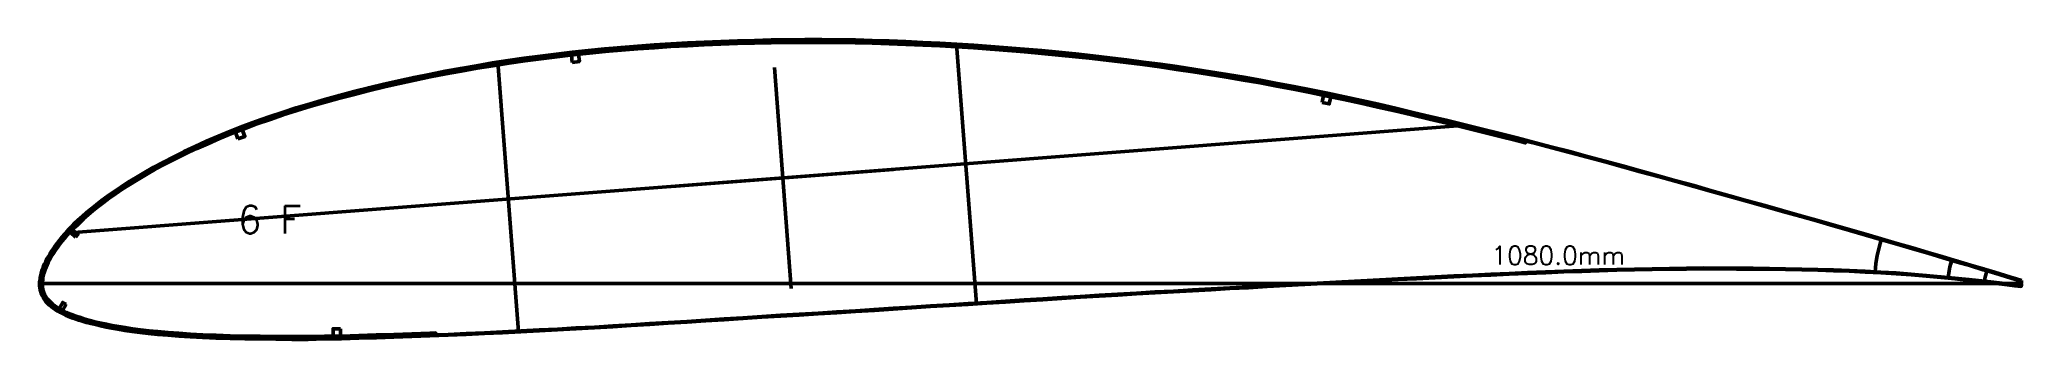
# Model space of a CAD drawing. Header units: metres. Extents: x -405 to 675, y -15418 to 133.
# Drawn here: x -405 to 675, y -1030 to -867 of the extents above; entities that cross this region are included whole.
import ezdxf
from ezdxf.enums import TextEntityAlignment as Align

# ---------------------------------------------------------------- set-up
doc = ezdxf.new("R2010")
doc.units = ezdxf.units.M
for name, color, linetype, lineweight in [('FoilLayer', 7, 'Continuous', 50), ('RefFoilLayer', 7, 'Continuous', 50), ('StringerLayer', 7, 'Continuous', 50), ('SubLayer', 7, 'Continuous', 50), ('TextLayer', 7, 'Continuous', 50)]:
    doc.layers.add(name, color=color, linetype=linetype, lineweight=lineweight)
doc.styles.add('MSゴシック', font='romans')

msp = doc.modelspace()

# ---------------------------------------------------------------- texts
at = {"layer": 'TextLayer', "style": 'MSゴシック'}
msp.add_text('6 F', height=15, dxfattribs=at).set_placement((-297, -972.7))
msp.add_text('1080.0mm', height=10, dxfattribs=at).set_placement((459, -992.7), align=Align.BOTTOM_RIGHT)

# ---------------------------------------------------------------- linework, layer by layer
at = {"layer": 'FoilLayer'}
msp.add_lwpolyline([(674.9, -998.8), (671.6, -997.8), (666.3, -996.1), (660.5, -994.4), (654.2, -992.5), (647.4, -990.4), (640, -988.3), (632.2, -986), (624.1, -983.5), (615.7, -981.1), (607.2, -978.6), (598.7, -976.2), (590.1, -973.6), (581.3, -971.1), (572.4, -968.5), (563.4, -965.9), (554.2, -963.4), (544.8, -960.7), (535.3, -958), (525.7, -955.3), (516, -952.6), (506.2, -949.9), (496.5, -947.2), (486.8, -944.5), (477, -941.8), (467.3, -939.1), (457.6, -936.5), (448, -933.8), (438.4, -931.2), (428.8, -928.7), (419.2, -926.1), (409.6, -923.6), (404.9, -922.4), (404.6, -923.4), (399.8, -922.2), (390.3, -919.8), (380.8, -917.4), (371.3, -915), (361.9, -912.7), (352.4, -910.5), (342.9, -908.2), (333.6, -906), (324.2, -903.9), (315, -901.8), (305.8, -899.8), (296.6, -897.9), (287.5, -896), (278.3, -894.2), (269.2, -892.5), (260.1, -890.8), (251, -889.2), (241.9, -887.6), (232.8, -886.2), (223.7, -884.7), (214.5, -883.4), (205.4, -882.1), (196.2, -880.8), (187.1, -879.7), (177.9, -878.6), (168.7, -877.5), (159.5, -876.5), (150.2, -875.6), (141, -874.7), (131.7, -873.9), (122.5, -873.1), (113.2, -872.4), (104, -871.7), (94.7, -871.1), (85.5, -870.6), (76.3, -870.2), (67.1, -869.8), (57.9, -869.4), (48.7, -869.1), (39.5, -868.9), (30.4, -868.8), (21.2, -868.7), (12, -868.7), (2.9, -868.8), (-6.3, -868.9), (-15.4, -869.1), (-24.6, -869.3), (-33.7, -869.7), (-42.8, -870), (-51.9, -870.5), (-61, -871), (-70, -871.6), (-79, -872.2), (-87.9, -872.9), (-96.8, -873.7), (-105.6, -874.6), (-114.4, -875.5), (-123.2, -876.5), (-131.9, -877.6), (-140.6, -878.8), (-149.3, -880.1), (-158, -881.4), (-166.6, -882.8), (-175.2, -884.3), (-183.7, -885.9), (-192.2, -887.5), (-200.5, -889.3), (-208.9, -891.1), (-217.1, -892.9), (-225.3, -894.9), (-233.4, -897), (-241.4, -899.1), (-249.3, -901.3), (-257.1, -903.5), (-264.7, -905.8), (-272.2, -908.2), (-279.4, -910.6), (-286.6, -913.1), (-293.5, -915.7), (-300.4, -918.4), (-307, -921.1), (-313.4, -923.9), (-319.7, -926.7), (-325.7, -929.6), (-331.5, -932.4), (-337, -935.2), (-342.2, -938), (-347.1, -940.8), (-351.7, -943.5), (-355.9, -946.1), (-360, -948.7), (-363.7, -951.2), (-367.1, -953.6), (-370.3, -956), (-373.3, -958.3), (-376, -960.4), (-378.6, -962.6), (-380.9, -964.6), (-383, -966.6), (-385, -968.5), (-386.8, -970.3), (-388.5, -972.1), (-390.1, -973.9), (-391.5, -975.5), (-392.9, -977.2), (-394.1, -978.7), (-395.2, -980.3), (-396.3, -981.8), (-397.2, -983.2), (-398.1, -984.6), (-398.9, -986), (-399.7, -987.3), (-400.3, -988.6), (-400.9, -989.9), (-401.5, -991.1), (-401.9, -992.4), (-402.4, -993.5), (-402.7, -994.6), (-403, -995.8), (-403.2, -996.9), (-403.3, -998), (-403.5, -999), (-403.5, -1000.1), (-403.5, -1001), (-403.4, -1002), (-403.3, -1003), (-403, -1004), (-402.7, -1005), (-402.3, -1005.9), (-401.8, -1006.9), (-401.2, -1007.8), (-400.5, -1008.7), (-399.7, -1009.6), (-398.8, -1010.5), (-397.9, -1011.3), (-396.8, -1012.1), (-395.7, -1012.9), (-394.5, -1013.7), (-393.2, -1014.4), (-391.8, -1015.1), (-390.3, -1015.8), (-388.7, -1016.5), (-387, -1017.1), (-385.2, -1017.8), (-383.2, -1018.4), (-381.2, -1019.1), (-379, -1019.7), (-376.7, -1020.4), (-374.2, -1021), (-371.5, -1021.6), (-368.5, -1022.2), (-365.4, -1022.8), (-362, -1023.4), (-358.4, -1024), (-354.4, -1024.6), (-350.2, -1025.2), (-345.5, -1025.7), (-340.5, -1026.2), (-335, -1026.6), (-329.1, -1027.1), (-322.8, -1027.5), (-316, -1027.9), (-308.8, -1028.2), (-301.2, -1028.4), (-293.2, -1028.6), (-284.9, -1028.7), (-276.3, -1028.8), (-267.6, -1028.9), (-258.7, -1028.9), (-249.7, -1028.7), (-240.5, -1028.6), (-231.1, -1028.3), (-221.6, -1028), (-212, -1027.7), (-202.2, -1027.4), (-192.4, -1027), (-189.1, -1026.9), (-189, -1027.9), (-182.4, -1027.7), (-172.5, -1027.2), (-162.6, -1026.8), (-152.7, -1026.3), (-142.8, -1025.8), (-132.8, -1025.3), (-122.7, -1024.8), (-112.7, -1024.2), (-102.7, -1023.7), (-92.7, -1023.1), (-82.7, -1022.5), (-72.6, -1021.8), (-62.4, -1021.2), (-52.3, -1020.6), (-42.1, -1019.9), (-31.9, -1019.3), (-21.7, -1018.6), (-11.5, -1018), (-1.3, -1017.3), (9, -1016.7), (19.2, -1016.1), (29.4, -1015.4), (39.6, -1014.8), (49.8, -1014.1), (60.1, -1013.5), (70.3, -1012.8), (80.5, -1012.2), (90.7, -1011.6), (101, -1010.9), (111.2, -1010.3), (121.4, -1009.6), (131.6, -1008.9), (141.8, -1008.3), (152, -1007.7), (162.2, -1007), (172.4, -1006.4), (182.5, -1005.8), (192.7, -1005.2), (202.8, -1004.6), (213, -1004.1), (223.2, -1003.5), (233.4, -1002.9), (243.6, -1002.4), (253.8, -1001.8), (264, -1001.3), (274.2, -1000.7), (284.4, -1000.1), (294.6, -999.6), (304.8, -999), (315, -998.5), (325.2, -998), (335.3, -997.4), (345.4, -996.9), (355.6, -996.4), (365.7, -995.9), (375.8, -995.4), (385.9, -994.9), (395.9, -994.5), (405.8, -994), (415.7, -993.6), (425.6, -993.3), (435.3, -992.9), (445, -992.6), (454.6, -992.3), (464.2, -992.1), (473.8, -992), (483.2, -991.8), (492.5, -991.6), (501.6, -991.5), (510.7, -991.6), (519.8, -991.6), (528.8, -991.7), (537.7, -991.8), (546.5, -992), (555.4, -992.2), (564.1, -992.3), (572.7, -992.5), (581.3, -992.9), (589.9, -993.3), (598.5, -993.8), (606.8, -994.2), (615, -994.9), (623.2, -995.6), (631.2, -996.3), (638.9, -997.1), (646.3, -997.8), (653.3, -998.6), (659.8, -999.3), (665.9, -1000), (671.5, -1000.7), (675, -1001.2)], close=True, dxfattribs=at)
at = {"layer": 'RefFoilLayer'}
msp.add_lwpolyline([(675, -998.4), (671.7, -997.3), (666.4, -995.7), (660.6, -993.9), (654.4, -992), (647.5, -990), (640.2, -987.8), (632.4, -985.5), (624.2, -983.1), (615.8, -980.6), (607.4, -978.2), (598.8, -975.7), (590.2, -973.2), (581.4, -970.6), (572.5, -968.1), (563.5, -965.5), (554.3, -962.9), (544.9, -960.3), (535.4, -957.6), (525.8, -954.9), (516.1, -952.2), (506.4, -949.5), (496.6, -946.7), (486.9, -944), (477.2, -941.3), (467.5, -938.7), (457.8, -936), (448.1, -933.4), (438.5, -930.8), (428.9, -928.2), (419.3, -925.7), (409.7, -923.2), (400.2, -920.7), (390.7, -918.3), (381.2, -915.9), (371.7, -913.6), (362.2, -911.3), (352.7, -909), (343.3, -906.8), (333.9, -904.6), (324.6, -902.4), (315.3, -900.4), (306.1, -898.4), (296.9, -896.4), (287.8, -894.5), (278.6, -892.7), (269.5, -891), (260.4, -889.3), (251.3, -887.7), (242.1, -886.2), (233, -884.7), (223.9, -883.2), (214.8, -881.9), (205.6, -880.6), (196.4, -879.4), (187.3, -878.2), (178.1, -877.1), (168.9, -876), (159.6, -875), (150.4, -874.1), (141.1, -873.2), (131.8, -872.4), (122.6, -871.6), (113.3, -870.9), (104.1, -870.2), (94.8, -869.6), (85.6, -869.1), (76.4, -868.7), (67.1, -868.3), (57.9, -867.9), (48.7, -867.6), (39.6, -867.4), (30.4, -867.3), (21.2, -867.2), (12, -867.2), (2.9, -867.3), (-6.3, -867.4), (-15.5, -867.6), (-24.6, -867.8), (-33.8, -868.2), (-42.9, -868.5), (-52, -869), (-61.1, -869.5), (-70.1, -870.1), (-79.1, -870.7), (-88.1, -871.4), (-97, -872.2), (-105.8, -873.1), (-114.6, -874), (-123.4, -875.1), (-132.1, -876.2), (-140.9, -877.3), (-149.6, -878.6), (-158.2, -879.9), (-166.9, -881.4), (-175.5, -882.9), (-184, -884.4), (-192.5, -886.1), (-200.9, -887.8), (-209.2, -889.6), (-217.5, -891.5), (-225.6, -893.4), (-233.7, -895.5), (-241.8, -897.6), (-249.7, -899.8), (-257.5, -902.1), (-265.2, -904.4), (-272.6, -906.8), (-279.9, -909.2), (-287.1, -911.7), (-294.1, -914.4), (-300.9, -917), (-307.6, -919.8), (-314.1, -922.5), (-320.3, -925.4), (-326.3, -928.2), (-332.1, -931.1), (-337.7, -933.9), (-342.9, -936.7), (-347.8, -939.5), (-352.4, -942.2), (-356.8, -944.9), (-360.8, -947.5), (-364.5, -950), (-368, -952.4), (-371.3, -954.8), (-374.2, -957.1), (-377, -959.3), (-379.5, -961.4), (-381.9, -963.5), (-384.1, -965.5), (-386.1, -967.4), (-387.9, -969.3), (-389.6, -971.1), (-391.2, -972.9), (-392.7, -974.6), (-394, -976.2), (-395.3, -977.8), (-396.5, -979.4), (-397.5, -980.9), (-398.5, -982.4), (-399.4, -983.9), (-400.2, -985.3), (-401, -986.6), (-401.7, -988), (-402.3, -989.3), (-402.9, -990.6), (-403.3, -991.8), (-403.8, -993.1), (-404.2, -994.3), (-404.4, -995.5), (-404.7, -996.7), (-404.8, -997.8), (-405, -999), (-405, -1000.1), (-405, -1001.2), (-404.9, -1002.3), (-404.7, -1003.4), (-404.4, -1004.5), (-404.1, -1005.6), (-403.6, -1006.6), (-403, -1007.7), (-402.4, -1008.7), (-401.6, -1009.7), (-400.8, -1010.7), (-399.8, -1011.6), (-398.8, -1012.5), (-397.7, -1013.4), (-396.5, -1014.2), (-395.2, -1015), (-393.9, -1015.8), (-392.4, -1016.5), (-390.9, -1017.2), (-389.2, -1017.9), (-387.5, -1018.6), (-385.7, -1019.2), (-383.7, -1019.9), (-381.6, -1020.5), (-379.4, -1021.2), (-377, -1021.8), (-374.5, -1022.4), (-371.8, -1023.1), (-368.8, -1023.7), (-365.7, -1024.3), (-362.3, -1024.9), (-358.6, -1025.5), (-354.6, -1026.1), (-350.3, -1026.6), (-345.7, -1027.2), (-340.6, -1027.7), (-335.2, -1028.1), (-329.2, -1028.6), (-322.9, -1029), (-316.1, -1029.4), (-308.9, -1029.7), (-301.2, -1029.9), (-293.2, -1030.1), (-284.9, -1030.2), (-276.3, -1030.3), (-267.6, -1030.4), (-258.7, -1030.4), (-249.7, -1030.2), (-240.4, -1030.1), (-231.1, -1029.8), (-221.5, -1029.5), (-211.9, -1029.2), (-202.1, -1028.9), (-192.3, -1028.5), (-182.4, -1028.1), (-172.5, -1027.7), (-162.6, -1027.3), (-152.7, -1026.8), (-142.7, -1026.3), (-132.7, -1025.8), (-122.7, -1025.2), (-112.7, -1024.7), (-102.7, -1024.1), (-92.7, -1023.5), (-82.6, -1022.9), (-72.5, -1022.3), (-62.4, -1021.6), (-52.2, -1021), (-42.1, -1020.4), (-31.9, -1019.7), (-21.7, -1019.1), (-11.5, -1018.4), (-1.2, -1017.8), (9, -1017.2), (19.2, -1016.5), (29.4, -1015.9), (39.6, -1015.2), (49.9, -1014.6), (60.1, -1013.9), (70.3, -1013.3), (80.5, -1012.6), (90.8, -1012), (101, -1011.4), (111.2, -1010.7), (121.4, -1010.1), (131.6, -1009.4), (141.8, -1008.8), (152, -1008.1), (162.2, -1007.5), (172.4, -1006.9), (182.6, -1006.3), (192.7, -1005.7), (202.9, -1005.1), (213, -1004.5), (223.2, -1004), (233.4, -1003.4), (243.6, -1002.8), (253.8, -1002.3), (264, -1001.7), (274.2, -1001.1), (284.4, -1000.6), (294.6, -1000), (304.8, -999.5), (315, -998.9), (325.2, -998.4), (335.3, -997.9), (345.4, -997.4), (355.6, -996.9), (365.7, -996.4), (375.8, -995.9), (385.9, -995.4), (395.9, -994.9), (405.9, -994.5), (415.8, -994.1), (425.6, -993.7), (435.4, -993.4), (445, -993), (454.6, -992.8), (464.2, -992.6), (473.8, -992.4), (483.2, -992.2), (492.5, -992.1), (501.6, -992), (510.7, -992), (519.8, -992.1), (528.8, -992.1), (537.7, -992.2), (546.5, -992.4), (555.4, -992.6), (564.1, -992.8), (572.7, -993), (581.2, -993.3), (589.9, -993.8), (598.5, -994.2), (606.8, -994.7), (615, -995.3), (623.2, -996), (631.2, -996.8), (638.9, -997.5), (646.3, -998.3), (653.2, -999.1), (659.8, -999.8), (665.9, -1000.5), (671.5, -1001.2), (674.9, -1001.6)], close=True, dxfattribs=at)
at = {"layer": 'StringerLayer'}
for points in [[(-114.8, -879.6), (-110.8, -879.1), (-111.3, -875.2), (-115.2, -875.6), (-114.8, -879.6)], [(293.9, -901.4), (297.8, -902.2), (298.6, -898.3), (294.7, -897.5), (293.9, -901.4)], [(-296.9, -921.3), (-293.1, -919.9), (-294.6, -916.2), (-298.3, -917.6), (-296.9, -921.3)], [(-385.5, -974.8), (-384.1, -973.3), (-387, -970.6), (-388.4, -972), (-385.5, -974.8)], [(-390.6, -1011.3), (-392.4, -1010.3), (-394.3, -1013.8), (-392.6, -1014.8), (-390.6, -1011.3)], [(-241.1, -1024.6), (-245.1, -1024.6), (-245, -1028.6), (-241, -1028.6), (-241.1, -1024.6)]]:
    msp.add_lwpolyline(points, dxfattribs=at)
at = {"layer": 'SubLayer'}
for p, q in [((94.7, -869.6), (105.6, -1011.1)), ((-155.3, -879.5), (-144, -1026.3)), ((-4.6, -882.3), (4.6, -1002.7)), ((372.7, -913.8), (-391, -972.6)), ((-60.4, -947.2), (60.4, -937.9)), ((-405, -1000), (675, -1000))]:
    msp.add_line(p, q, dxfattribs=at)
for radius, start, end in [(80, 162.6467, 175.415), (40, 161.6099, 175.2814), (20, 159.753, 176.5634)]:
    msp.add_arc((675, -1000), radius, start, end, dxfattribs=at)

msp.set_redraw_order([(e.dxf.handle, doc.entitydb.next_handle()) for e in msp.query("TEXT MTEXT ATTDEF DIMENSION ARC_DIMENSION")])  # texts and dimensions are drawn at this point

doc.saveas('drawing.dxf')
